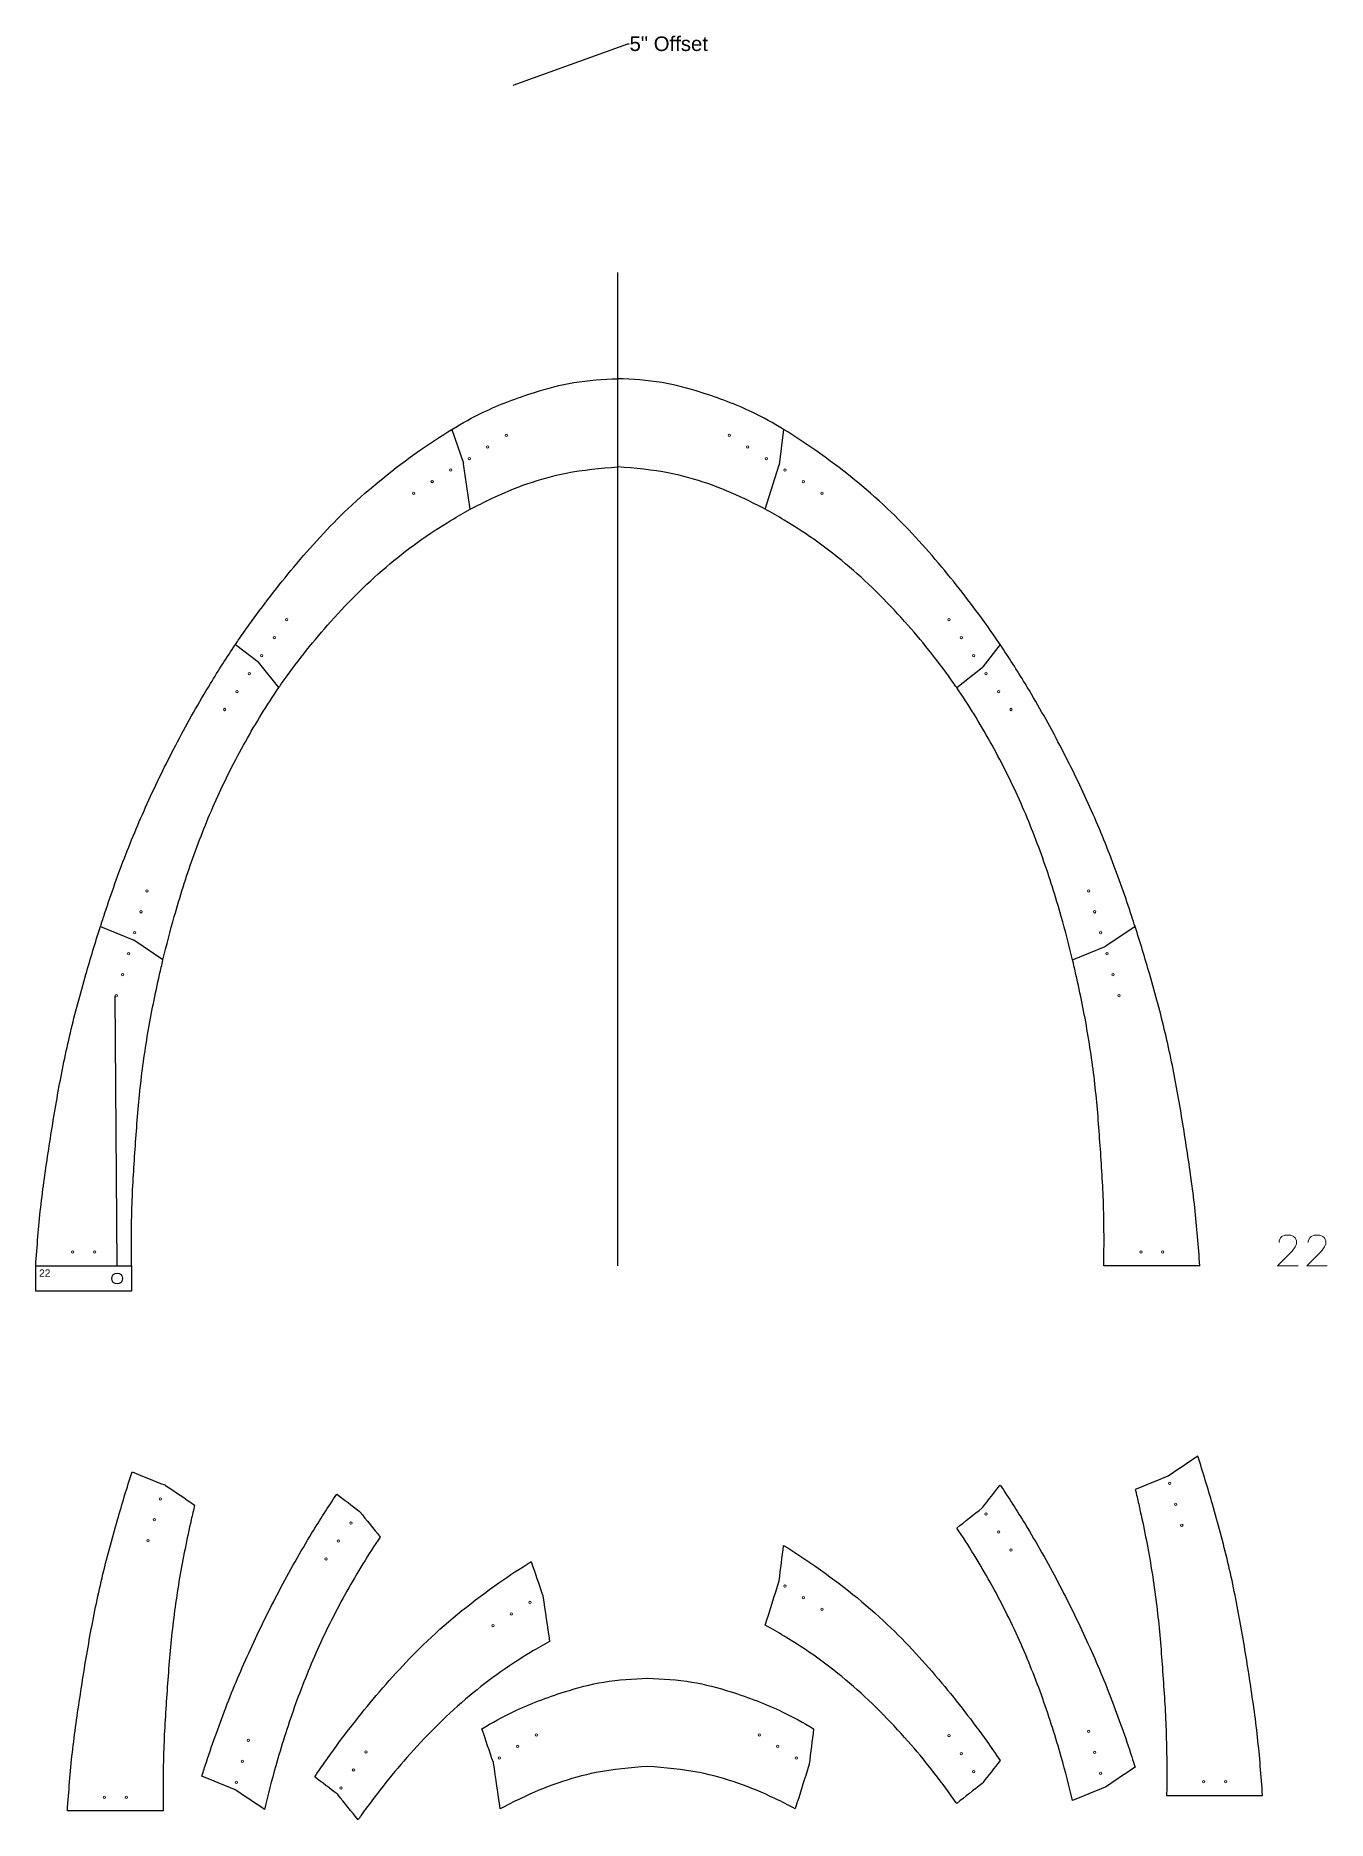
# Model space of a CAD drawing. Header units: inches. Extents: x -1683 to 11264, y -1696 to 4470.
# Drawn here: x 4553.2 to 4908.1, y 42.5 to 532.8 of the extents above; entities that cross this region are included whole.
import ezdxf
from ezdxf import colors
from ezdxf.entities.mleader import LeaderData, LeaderLine
from ezdxf.math import Vec2, Vec3

# ---------------------------------------------------------------- set-up
doc = ezdxf.new("R2010")
doc.units = ezdxf.units.IN
doc.header["$MEASUREMENT"] = 0
doc.layers.add('Anchoring', color=1, linetype='Continuous')
doc.layers.add('Annotation', color=7, linetype='Continuous', lineweight=9)
doc.layers.add('Drilling', color=3, linetype='Continuous', lineweight=13)
doc.styles.get("Standard").update_dxf_attribs({"font": 'Arial.ttf'})

msp = doc.modelspace()

# ---------------------------------------------------------------- texts
at = {"layer": 'Annotation', "insert": (4554.18, 193.828), "char_height": 2, "attachment_point": 1}
msp.add_mtext_dynamic_manual_height_columns('22', width=4, gutter_width=1, heights=[0], dxfattribs=at)

# ---------------------------------------------------------------- linework, layer by layer
for p, q in [((4713.142, 194.838), (4713.142, 467.814)), ((4713.142, 194.838), (4713.142, 467.814)), ((4667.575, 424.667), (4670.733, 415.388)), ((4758.71, 424.667), (4757.491, 414.942)), ((4670.775, 415.213), (4670.733, 415.388)), ((4672.633, 402.703), (4670.775, 415.213)), ((4753.651, 402.703), (4757.491, 414.942)), ((4608.098, 365.526), (4614.256, 360.836)), ((4818.187, 365.526), (4813.422, 359.425)), ((4614.428, 360.669), (4614.256, 360.836)), ((4620.038, 353.729), (4614.428, 360.669)), ((4806.246, 353.729), (4813.254, 359.255)), ((4813.254, 359.255), (4813.422, 359.425)), ((4571.015, 288.028), (4579.986, 284.379)), ((4855.269, 288.028), (4847.234, 282.623)), ((4588.203, 278.877), (4580.167, 284.282)), ((4838.082, 278.877), (4847.052, 282.526)), ((4847.052, 282.526), (4847.234, 282.623)), ((4553.239, 194.838), (4579.596, 194.838)), ((4873.046, 194.838), (4846.688, 194.838))]:
    msp.add_line(p, q)
for points, knots in [([(4667.575, 424.667), (4670.378, 426.366), (4677.653, 430.382), (4688.934, 434.624), (4701.322, 438.014), (4709.089, 438.39), (4713.142, 438.586)], [84.059218, 84.059218, 84.059218, 84.059218, 93.8818639, 108.9807686, 120.1006641, 132.235534, 132.235534, 132.235534, 132.235534]), ([(4758.71, 424.667), (4755.906, 426.366), (4748.632, 430.382), (4737.351, 434.624), (4724.963, 438.014), (4717.195, 438.39), (4713.142, 438.586)], [265.7843873, 265.7843873, 265.7843873, 265.7843873, 275.6070333, 290.705938, 301.8258335, 313.9607033, 313.9607033, 313.9607033, 313.9607033]), ([(4608.098, 365.526), (4608.365, 365.921), (4608.633, 366.316), (4608.901, 366.711), (4609.845, 368.096), (4614.656, 375.005), (4624.282, 387.422), (4639.421, 404.131), (4654.546, 416.161), (4664.555, 422.837), (4667.575, 424.667)], [0, 0, 0, 0, 1, 1, 1, 6.0287245, 26.2521915, 48.1076317, 73.4787016, 84.059218, 84.059218, 84.059218, 84.059218]), ([(4818.187, 365.526), (4816.984, 367.312), (4811.921, 374.628), (4802.003, 387.422), (4786.863, 404.131), (4771.738, 416.161), (4761.73, 422.837), (4758.71, 424.667)], [181.293948, 181.293948, 181.293948, 181.293948, 187.7538938, 207.9773608, 229.8328011, 255.2038709, 265.7843873, 265.7843873, 265.7843873, 265.7843873]), ([(4672.633, 402.703), (4674.473, 403.695), (4682.862, 407.952), (4696.338, 412.929), (4708.39, 413.962), (4713.142, 414.369)], [73.1636509, 73.1636509, 73.1636509, 73.1636509, 79.436358, 101.3587641, 115.6330084, 115.6330084, 115.6330084, 115.6330084]), ([(4753.651, 402.703), (4751.811, 403.695), (4743.423, 407.952), (4729.947, 412.929), (4717.895, 413.962), (4713.142, 414.369)], [238.9900811, 238.9900811, 238.9900811, 238.9900811, 245.2627881, 267.1851942, 281.4594385, 281.4594385, 281.4594385, 281.4594385]), ([(4620.038, 353.729), (4620.099, 353.818), (4620.16, 353.907), (4620.221, 353.995), (4620.415, 354.277), (4624.478, 360.14), (4633.637, 371.669), (4648.928, 387.177), (4662.745, 397.119), (4670.872, 401.754), (4672.633, 402.703)], [0, 0, 0, 0, 1, 1, 1, 2.0245503, 22.3969101, 45.0857506, 67.1589012, 73.1636509, 73.1636509, 73.1636509, 73.1636509]), ([(4806.246, 353.729), (4805.992, 354.1), (4801.874, 360.055), (4792.648, 371.669), (4777.357, 387.177), (4763.539, 397.119), (4755.413, 401.754), (4753.651, 402.703)], [166.5032887, 166.5032887, 166.5032887, 166.5032887, 167.8509804, 188.2233402, 210.9121807, 232.9853313, 238.9900811, 238.9900811, 238.9900811, 238.9900811]), ([(4571.015, 288.028), (4571.128, 288.381), (4571.242, 288.734), (4571.355, 289.087), (4571.544, 289.671), (4573.483, 295.636), (4577.478, 307.021), (4584.25, 323.05), (4592.144, 339.08), (4600.158, 353.284), (4605.735, 362.018), (4608.098, 365.526)], [0, 0, 0, 0, 1, 1, 1, 2.840841, 19.8171023, 37.1791847, 55.0090612, 73.3933126, 86.0782528, 86.0782528, 86.0782528, 86.0782528]), ([(4855.269, 288.028), (4854.97, 288.966), (4852.924, 295.286), (4848.806, 307.021), (4842.035, 323.05), (4834.141, 339.08), (4826.127, 353.284), (4820.55, 362.018), (4818.187, 365.526)], [95.1038588, 95.1038588, 95.1038588, 95.1038588, 98.0565362, 115.0327975, 132.3948799, 150.2247564, 168.6090078, 181.293948, 181.293948, 181.293948, 181.293948]), ([(4588.203, 278.877), (4589.159, 282.884), (4591.587, 292.295), (4596.269, 307.04), (4602.647, 323.155), (4610.576, 338.83), (4616.74, 348.918), (4620.038, 353.729)], [84.7164064, 84.7164064, 84.7164064, 84.7164064, 97.0737293, 113.8656067, 131.0951751, 149.0074709, 166.5032887, 166.5032887, 166.5032887, 166.5032887]), ([(4838.082, 278.877), (4837.126, 282.884), (4834.697, 292.295), (4830.015, 307.04), (4823.638, 323.155), (4815.709, 338.83), (4809.544, 348.918), (4806.246, 353.729)], [84.7164064, 84.7164064, 84.7164064, 84.7164064, 97.0737293, 113.8656067, 131.0951751, 149.0074709, 166.5032887, 166.5032887, 166.5032887, 166.5032887]), ([(4553.239, 194.838), (4553.635, 200.178), (4554.43, 210.888), (4556.78, 226.866), (4559.342, 242.896), (4562.601, 258.95), (4566.691, 273.97), (4569.616, 283.652), (4571.015, 288.028)], [0, 0, 0, 0, 16.0594091, 32.208717, 48.4246208, 64.7639053, 81.3197347, 95.1038588, 95.1038588, 95.1038588, 95.1038588]), ([(4873.046, 194.838), (4872.65, 200.178), (4871.855, 210.888), (4869.505, 226.866), (4866.942, 242.896), (4863.683, 258.95), (4859.593, 273.97), (4856.669, 283.652), (4855.269, 288.028)], [0, 0, 0, 0, 16.0594091, 32.208717, 48.4246208, 64.7639053, 81.3197347, 95.1038588, 95.1038588, 95.1038588, 95.1038588]), ([(4579.596, 194.838), (4579.558, 200.173), (4579.483, 210.851), (4580.538, 226.849), (4581.685, 242.887), (4583.916, 258.921), (4586.341, 270.887), (4587.882, 277.532), (4588.203, 278.877)], [0.0251291, 0.0251291, 0.0251291, 0.0251291, 16.0253399, 32.0492611, 48.1026624, 64.2546468, 80.5703541, 84.7164064, 84.7164064, 84.7164064, 84.7164064]), ([(4846.688, 194.838), (4846.726, 200.173), (4846.802, 210.851), (4845.746, 226.849), (4844.599, 242.887), (4842.369, 258.921), (4839.943, 270.887), (4838.402, 277.532), (4838.082, 278.877)], [0.0251291, 0.0251291, 0.0251291, 0.0251291, 16.0253399, 32.0492611, 48.1026624, 64.2546468, 80.5703541, 84.7164064, 84.7164064, 84.7164064, 84.7164064]), ([(4872.499, 142.509), (4873.899, 138.133), (4876.823, 128.451), (4880.913, 113.431), (4884.172, 97.378), (4886.735, 81.348), (4889.085, 65.369), (4889.88, 54.659), (4890.276, 49.319), (4881.49, 49.319), (4872.704, 49.319), (4863.918, 49.319), (4863.956, 54.654), (4864.032, 65.332), (4862.976, 81.33), (4861.829, 97.368), (4859.599, 113.402), (4857.174, 125.368), (4855.632, 132.014), (4855.312, 133.358), (4858.302, 134.575), (4861.292, 135.791), (4864.282, 137.008), (4864.343, 137.04), (4864.403, 137.072), (4864.464, 137.104), (4867.142, 138.906), (4869.821, 140.708), (4872.499, 142.509)], [0, 0, 0, 0, 13.7841241, 30.3399534, 46.6792379, 62.8951418, 79.0444497, 95.1038588, 95.1038588, 95.1038588, 96.1038588, 96.1038588, 96.1038588, 112.1040695, 128.1279907, 144.1813921, 160.3333765, 176.6490838, 180.7951361, 180.7951361, 180.7951361, 181.7951361, 181.7951361, 181.7951361, 182.7951361, 182.7951361, 182.7951361, 183.7951361, 183.7951361, 183.7951361, 183.7951361]), ([(4596.902, 129.095), (4594.224, 130.897), (4591.545, 132.699), (4588.866, 134.501), (4588.81, 134.539), (4588.749, 134.571), (4588.685, 134.597), (4585.695, 135.814), (4582.705, 137.03), (4579.714, 138.247), (4578.315, 133.87), (4575.39, 124.188), (4571.3, 109.168), (4568.042, 93.115), (4565.479, 77.085), (4563.129, 61.106), (4562.334, 50.396), (4561.938, 45.056), (4570.724, 45.056), (4579.51, 45.056), (4588.296, 45.056), (4588.258, 50.391), (4588.182, 61.069), (4589.238, 77.068), (4590.385, 93.105), (4592.615, 109.139), (4595.04, 121.105), (4596.582, 127.751), (4596.902, 129.095)], [0, 0, 0, 0, 1, 1, 1, 1.2054209, 1.2054209, 1.2054209, 2.2054209, 2.2054209, 2.2054209, 15.9895449, 32.5453743, 48.8846588, 65.1005626, 81.2498705, 97.3092796, 97.3092796, 97.3092796, 98.3092796, 98.3092796, 98.3092796, 114.3094904, 130.3334116, 146.3868129, 162.5387973, 178.8545046, 183.0005569, 183.0005569, 183.0005569, 183.0005569]), ([(4847.052, 51.569), (4847.113, 51.601), (4847.173, 51.633), (4847.234, 51.665), (4849.912, 53.467), (4852.591, 55.269), (4855.269, 57.071), (4854.97, 58.008), (4852.924, 64.329), (4848.806, 76.064), (4842.035, 92.093), (4834.141, 108.123), (4826.127, 122.326), (4820.55, 131.061), (4818.187, 134.568), (4816.599, 132.535), (4815.011, 130.501), (4813.422, 128.467), (4813.366, 128.411), (4813.31, 128.354), (4813.254, 128.297), (4810.918, 126.455), (4808.582, 124.613), (4806.246, 122.771), (4809.544, 117.961), (4815.709, 107.873), (4823.638, 92.198), (4830.015, 76.082), (4834.697, 61.338), (4837.126, 51.927), (4838.082, 47.919), (4841.072, 49.136), (4844.062, 50.352), (4847.052, 51.569)], [0, 0, 0, 0, 1, 1, 1, 2, 2, 2, 4.9526774, 21.9289388, 39.2910212, 57.1208976, 75.505149, 88.1900893, 88.1900893, 88.1900893, 89.1900893, 89.1900893, 89.1900893, 90.1900893, 90.1900893, 90.1900893, 91.1900893, 91.1900893, 91.1900893, 108.6859071, 126.5982029, 143.8277713, 160.6196487, 172.9769716, 172.9769716, 172.9769716, 173.9769716, 173.9769716, 173.9769716, 173.9769716]), ([(4607.856, 50.953), (4604.865, 52.169), (4601.875, 53.385), (4598.885, 54.602), (4598.998, 54.955), (4599.112, 55.308), (4599.225, 55.661), (4599.413, 56.244), (4601.353, 62.21), (4605.348, 73.595), (4612.12, 89.624), (4620.013, 105.654), (4628.027, 119.857), (4633.605, 128.592), (4635.967, 132.099), (4638.02, 130.536), (4640.073, 128.973), (4642.126, 127.409), (4642.183, 127.354), (4642.24, 127.298), (4642.297, 127.242), (4644.168, 124.929), (4646.038, 122.616), (4647.908, 120.303), (4644.61, 115.492), (4638.445, 105.404), (4630.517, 89.729), (4624.139, 73.614), (4619.457, 58.869), (4617.028, 49.458), (4616.073, 45.451), (4613.394, 47.252), (4610.715, 49.054), (4608.037, 50.856)], [0, 0, 0, 0, 1, 1, 1, 2, 2, 2, 3.840841, 20.8171023, 38.1791847, 56.0090612, 74.3933126, 87.0782528, 87.0782528, 87.0782528, 88.0782528, 88.0782528, 88.0782528, 89.0782528, 89.0782528, 89.0782528, 90.0782528, 90.0782528, 90.0782528, 107.5740706, 125.4863665, 142.7159349, 159.5078122, 171.8651351, 171.8651351, 171.8651351, 172.8651351, 172.8651351, 172.8651351, 172.8651351]), ([(4813.422, 52.774), (4815.011, 54.807), (4816.599, 56.841), (4818.187, 58.875), (4816.984, 60.661), (4811.921, 67.977), (4802.003, 80.771), (4786.863, 97.48), (4771.738, 109.51), (4761.73, 116.186), (4758.71, 118.016), (4758.304, 114.774), (4757.897, 111.532), (4757.491, 108.29), (4756.211, 104.211), (4754.931, 100.132), (4753.651, 96.052), (4755.413, 95.102), (4763.539, 90.468), (4777.357, 80.526), (4792.648, 65.018), (4801.874, 53.404), (4805.992, 47.449), (4806.246, 47.078), (4808.582, 48.92), (4810.918, 50.762), (4813.254, 52.604), (4813.31, 52.66), (4813.366, 52.717), (4813.422, 52.774)], [0, 0, 0, 0, 1, 1, 1, 7.4599458, 27.6834128, 49.538853, 74.9099229, 85.4904393, 85.4904393, 85.4904393, 86.4904393, 86.4904393, 86.4904393, 87.4904393, 87.4904393, 87.4904393, 93.495189, 115.5683396, 138.2571801, 158.6295399, 159.9772316, 159.9772316, 159.9772316, 160.9772316, 160.9772316, 160.9772316, 161.9772316, 161.9772316, 161.9772316, 161.9772316]), ([(4692.518, 104.256), (4691.465, 107.349), (4690.413, 110.442), (4689.36, 113.535), (4686.34, 111.705), (4676.332, 105.029), (4661.207, 93), (4646.067, 76.29), (4636.441, 63.873), (4631.631, 56.964), (4630.686, 55.579), (4630.419, 55.184), (4630.151, 54.789), (4629.883, 54.394), (4631.936, 52.831), (4633.989, 51.267), (4636.042, 49.704), (4636.099, 49.648), (4636.156, 49.593), (4636.213, 49.537), (4638.083, 47.224), (4639.954, 44.91), (4641.824, 42.597), (4641.885, 42.686), (4641.946, 42.775), (4642.007, 42.864), (4642.2, 43.145), (4646.263, 49.008), (4655.422, 60.538), (4670.713, 76.045), (4684.531, 85.988), (4692.657, 90.622), (4694.419, 91.571), (4693.799, 95.741), (4693.18, 99.911), (4692.561, 104.081), (4692.546, 104.139), (4692.532, 104.198), (4692.518, 104.256)], [0, 0, 0, 0, 1, 1, 1, 11.5805164, 36.9515862, 58.8070265, 79.0304935, 84.059218, 84.059218, 84.059218, 85.059218, 85.059218, 85.059218, 86.059218, 86.059218, 86.059218, 87.059218, 87.059218, 87.059218, 88.059218, 88.059218, 88.059218, 89.059218, 89.059218, 89.059218, 90.0837683, 110.4561281, 133.1449686, 155.2181192, 161.2228689, 161.2228689, 161.2228689, 162.2228689, 162.2228689, 162.2228689, 163.2228689, 163.2228689, 163.2228689, 163.2228689]), ([(4721.385, 81.504), (4717.332, 81.308), (4709.565, 80.932), (4697.177, 77.542), (4685.896, 73.3), (4678.621, 69.284), (4675.818, 67.585), (4676.87, 64.492), (4677.923, 61.399), (4678.975, 58.306), (4678.99, 58.248), (4679.004, 58.189), (4679.018, 58.131), (4679.637, 53.961), (4680.257, 49.791), (4680.876, 45.621), (4682.716, 46.613), (4691.104, 50.87), (4704.58, 55.847), (4716.632, 56.88), (4721.385, 57.287), (4726.138, 56.88), (4738.19, 55.847), (4751.666, 50.87), (4760.054, 46.613), (4761.894, 45.621), (4763.174, 49.701), (4764.454, 53.78), (4765.734, 57.86), (4766.14, 61.102), (4766.546, 64.343), (4766.953, 67.585), (4764.149, 69.284), (4756.875, 73.3), (4745.594, 77.542), (4733.206, 80.932), (4725.438, 81.308), (4721.385, 81.504)], [0, 0, 0, 0, 12.1348699, 23.2547654, 38.3536701, 48.176316, 48.176316, 48.176316, 49.176316, 49.176316, 49.176316, 50.176316, 50.176316, 50.176316, 51.176316, 51.176316, 51.176316, 57.4490231, 79.3714292, 93.6456735, 93.6456735, 93.6456735, 107.9199178, 129.8423239, 136.1150309, 136.1150309, 136.1150309, 137.1150309, 137.1150309, 137.1150309, 138.1150309, 138.1150309, 138.1150309, 147.9376769, 163.0365816, 174.1564771, 186.291347, 186.291347, 186.291347, 186.291347])]:
    msp.add_open_spline(points, degree=3, knots=knots)
for points in [[(4580.167, 284.282), (4580.11, 284.321), (4580.049, 284.353), (4579.986, 284.379)], [(4608.037, 50.856), (4607.98, 50.894), (4607.919, 50.927), (4607.856, 50.953)]]:
    msp.add_open_spline(points, degree=3)
at = {"layer": 'Anchoring'}
msp.add_line((4575.596, 194.838), (4575.096, 269.048), dxfattribs=at)
msp.add_lwpolyline([(4553.239, 194.838), (4579.596, 194.838), (4579.596, 187.838), (4553.239, 187.838)], close=True, dxfattribs=at)
msp.add_circle((4575.62, 191.338), 1.5, dxfattribs=at)
at = {"layer": 'Annotation'}
for points in [[(4894.796, 201.268), (4894.796, 201.67), (4895.198, 202.474), (4895.599, 202.875), (4896.403, 203.277), (4898.011, 203.277), (4898.815, 202.875), (4899.216, 202.474), (4899.618, 201.67), (4899.618, 200.866), (4899.216, 200.062), (4898.413, 198.857), (4894.394, 194.838), (4900.02, 194.838)], [(4902.833, 201.268), (4902.833, 201.67), (4903.235, 202.474), (4903.637, 202.875), (4904.441, 203.277), (4906.049, 203.277), (4906.852, 202.875), (4907.254, 202.474), (4907.656, 201.67), (4907.656, 200.866), (4907.254, 200.062), (4906.45, 198.857), (4902.432, 194.838), (4908.058, 194.838)]]:
    msp.add_lwpolyline(points, dxfattribs=at)
at = {"layer": 'Drilling'}
for centre in [(4682.507, 423.014), (4743.777, 423.014), (4672.33, 416.655), (4677.419, 419.835), (4748.866, 419.835), (4753.954, 416.655), (4667.242, 413.476), (4759.043, 413.476), (4657.065, 407.118), (4662.153, 410.297), (4764.131, 410.297), (4769.22, 407.118), (4622.163, 372.39), (4804.121, 372.39), (4618.758, 367.45), (4807.526, 367.45), (4615.353, 362.51), (4810.932, 362.51), (4611.948, 357.57), (4814.337, 357.57), (4608.542, 352.63), (4817.742, 352.63), (4605.137, 347.69), (4821.148, 347.69), (4583.799, 297.855), (4842.485, 297.855), (4582.123, 292.094), (4844.161, 292.094), (4580.447, 286.333), (4845.837, 286.333), (4578.771, 280.572), (4847.513, 280.572), (4577.095, 274.811), (4849.19, 274.811), (4575.419, 269.05), (4850.866, 269.05), (4563.417, 198.588), (4569.417, 198.588), (4856.867, 198.588), (4862.867, 198.588), (4864.744, 135.053), (4587.47, 130.79), (4866.42, 129.292), (4585.794, 125.029), (4639.817, 124.144), (4814.337, 126.613), (4868.096, 123.531), (4584.118, 119.268), (4636.412, 119.204), (4817.742, 121.673), (4633.007, 114.264), (4821.148, 116.732), (4759.043, 106.825), (4764.131, 103.646), (4683.939, 99.165), (4689.027, 102.345), (4769.22, 100.467), (4678.85, 95.986), (4611.669, 64.429), (4690.75, 65.932), (4752.02, 65.932), (4804.121, 65.739), (4842.485, 66.898), (4609.993, 58.668), (4643.949, 61.258), (4680.573, 59.574), (4685.662, 62.753), (4757.109, 62.753), (4762.197, 59.574), (4807.526, 60.799), (4844.161, 61.137), (4640.544, 56.318), (4810.932, 55.859), (4845.837, 55.376), (4572.117, 48.806), (4578.117, 48.806), (4608.317, 52.907), (4637.138, 51.378), (4874.097, 53.069), (4880.097, 53.069)]:
    msp.add_circle(centre, 0.323, dxfattribs=at)

msp.set_redraw_order([(e.dxf.handle, doc.entitydb.next_handle()) for e in msp.query("TEXT MTEXT ATTDEF DIMENSION ARC_DIMENSION")])  # texts and dimensions are drawn at this point

# ---------------------------------------------------------------- leaders
at = {"layer": 'Annotation'}
ml = msp.add_multileader_mtext('Standard', dxfattribs=at)
ml.set_content('\\A1;5" Offset', color=256)
ml.set_leader_properties()
ml.build(insert=Vec2(0, 0))
ml.multileader.update_dxf_attribs({"text_right_attachment_type": 6, "dogleg_length": 0.36, "arrow_head_size": 0.18})
ctx = ml.context
ctx.base_point, ctx.arrow_head_size, ctx.landing_gap_size, ctx.plane_origin = Vec3(4716.281, 530.607), 0.18, 0.09, Vec3(4851.82, 495.367)
ctx.right_attachment = 6
notes = []
notes.append((ctx, [(1, (1, 1, 0), (4715.921, 530.607), (1, 0), 0.36, [(0, [(4684.249, 519.149)], 0, [])])]))
ctx.mtext.insert, ctx.mtext.flow_direction = Vec3(4716.371, 532.634), 5
for ctx, leaders in notes:
    for number, flags, end, landing, length, lines in leaders:
        leader = LeaderData()
        leader.index, (leader.has_last_leader_line, leader.has_dogleg_vector, leader.attachment_direction) = number, flags
        leader.last_leader_point, leader.dogleg_vector, leader.dogleg_length = Vec3(end), Vec3(landing), length
        for number, points, colour, breaks in lines:
            line = LeaderLine()
            line.index, line.vertices, line.color, line.breaks = number, Vec3.list(points), colors.encode_raw_color(colour), breaks
            leader.lines.append(line)
        ctx.leaders.append(leader)

doc.saveas('drawing.dxf')
